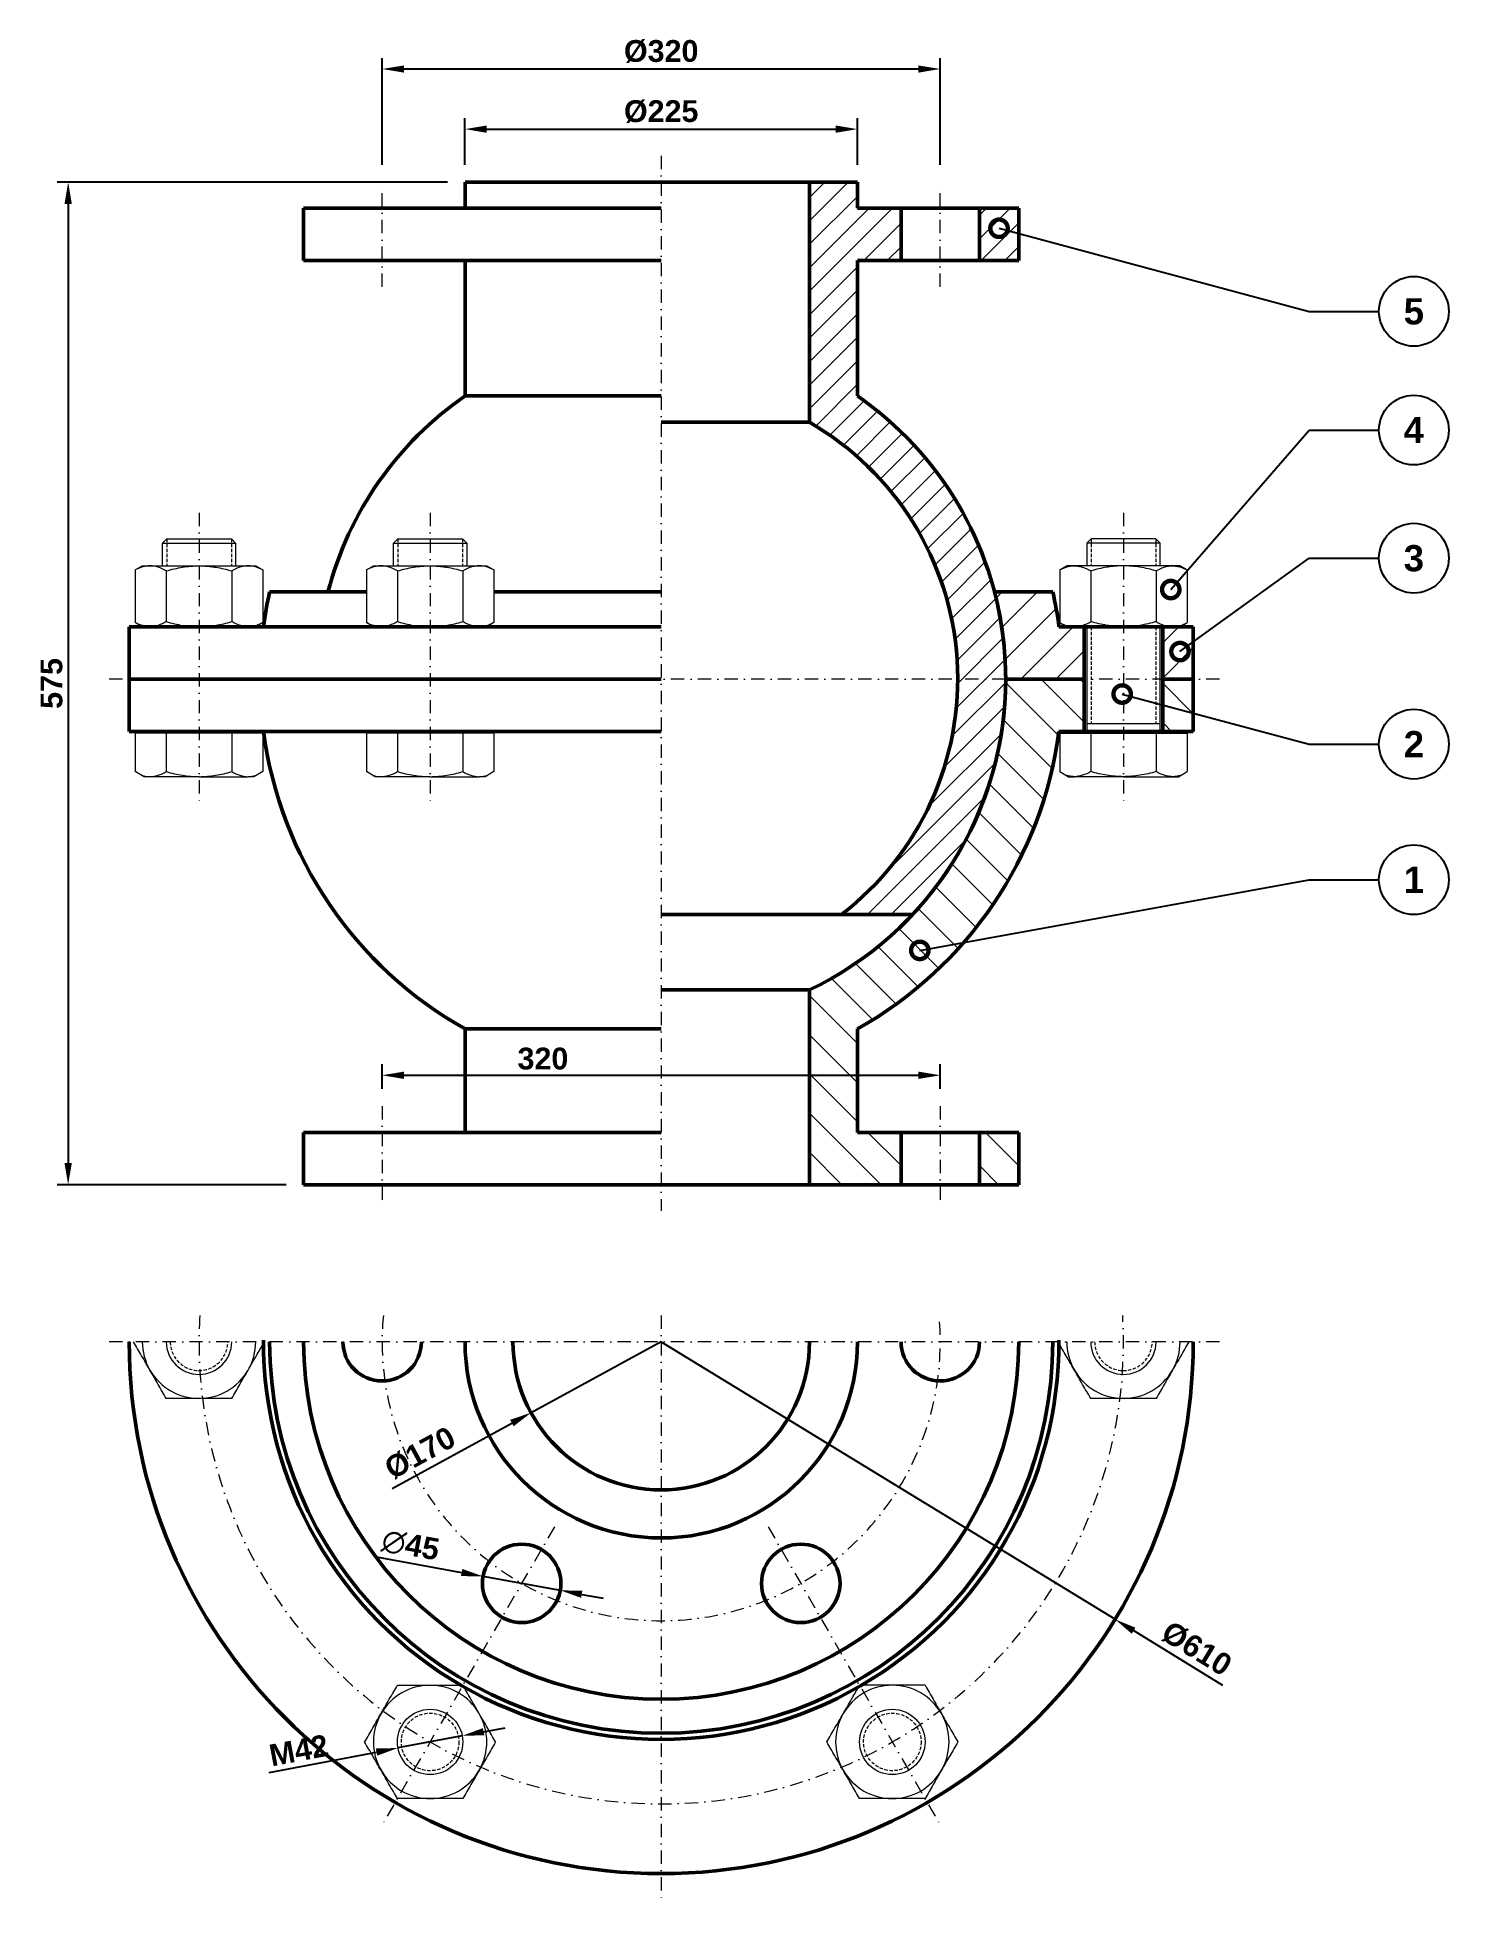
# Model space of a CAD drawing. Header units: millimetres. Extents: x 22710 to 23520, y 441 to 1509.
import ezdxf
from ezdxf import colors
from ezdxf.entities.mleader import LeaderData, LeaderLine
from ezdxf.enums import TextEntityAlignment as Align
from ezdxf.math import Vec2, Vec3

# ---------------------------------------------------------------- set-up
doc = ezdxf.new("R2010")
doc.units = ezdxf.units.MM
doc.header["$LTSCALE"] = 0.3
doc.linetypes.add('DASHDOTX2', pattern=[50.8, 25.4, -12.7, 0, -12.7])
doc.linetypes.add('HIDDEN', pattern=[9.525, 6.35, -3.175])
for name, color, linetype, lineweight in [('Contorno', 5, 'Continuous', 50), ('cotas', 7, 'Continuous', 9), ('Hachura', 252, 'Continuous', 15), ('Linha de Centro', 46, 'DASHDOTX2', 9)]:
    doc.layers.add(name, color=color, linetype=linetype, lineweight=lineweight)
doc.styles.add('Cotas', font='')
doc.styles.get("Standard").update_dxf_attribs({"font": ''})
doc.styles.get('Cotas').set_extended_font_data('Arial', bold=True)
doc.styles.get('Standard').set_extended_font_data('Arial', bold=True)
doc.dimstyles.new('Cotas', dxfattribs={"dimscale": 0, "dimtxt": 2.5, "dimasz": 2.5, "dimexe": 1.25, "dimexo": 2, "dimtad": 1, "dimtxsty": 'Cotas', "dimcen": 2.5, "dimclrt": 102, "dimadec": 0, "dimazin": 0, "dimtfac": 1, "dimtmove": 0, "dimatfit": 3, "dimfxl": 1, "dimarcsym": 0})

msp = doc.modelspace()

# ---------------------------------------------------------------- blocks, each defined once
blk = doc.blocks.new('*D67')
at = {"layer": 'cotas', "color": 0, "lineweight": -2, "transparency": 16777216}
for p, q in [((22945.5, 1425.6), (22721.7, 1425.6)), ((22728, 1413.1), (22728, 863.1)), ((22853, 850.6), (22721.7, 850.6))]:
    blk.add_line(p, q, dxfattribs=at)
at = {"layer": 'cotas', "color": 0, "transparency": 16777216}
for points in [[(22725.9, 1413.1), (22730.1, 1413.1), (22728, 1425.6)], [(22725.9, 863.1), (22730.1, 863.1), (22728, 850.6)]]:
    blk.add_solid(points, dxfattribs=at)
at = {"layer": 'Defpoints', "color": 0, "transparency": 16777216}
for p in [(22955.5, 1425.6), (22728, 850.6), (22863, 850.6)]:
    blk.add_point(p, dxfattribs=at)
at = {"layer": 'cotas', "color": 102, "transparency": 16777216, "insert": (22718.5, 1138.1), "char_height": 12.5, "attachment_point": 5, "rotation": 90, "style": 'Cotas'}
blk.add_mtext('575', dxfattribs=at)
blk = doc.blocks.new('*D68')
at = {"layer": 'cotas', "color": 0, "lineweight": -2, "transparency": 16777216}
for p, q in [((23068, 760.6), (23328.2, 601.4)), ((23390.1, 563.5), (23338.8, 594.9))]:
    blk.add_line(p, q, dxfattribs=at)
at = {"layer": 'cotas', "color": 0, "transparency": 16777216}
blk.add_solid([(23339.9, 596.6), (23337.8, 593.1), (23328.2, 601.4)], dxfattribs=at)
at = {"layer": 'Defpoints', "color": 0, "transparency": 16777216}
for p in [(23068, 760.6), (23328.2, 601.4)]:
    blk.add_point(p, dxfattribs=at)
at = {"layer": 'cotas', "color": 102, "transparency": 16777216, "insert": (23375, 584.5), "char_height": 12.5, "attachment_point": 5, "rotation": 328.5379, "style": 'Cotas'}
blk.add_mtext('%%C610', dxfattribs=at)
blk = doc.blocks.new('*D69')
at = {"layer": 'cotas', "color": 0, "lineweight": -2, "transparency": 16777216}
for p, q in [((23068, 760.6), (22993.4, 719.9)), ((22913.7, 676.5), (22982.4, 713.9))]:
    blk.add_line(p, q, dxfattribs=at)
at = {"layer": 'cotas', "color": 0, "transparency": 16777216}
blk.add_solid([(22981.4, 715.8), (22983.4, 712.1), (22993.4, 719.9)], dxfattribs=at)
at = {"layer": 'Defpoints', "color": 0, "transparency": 16777216}
for p in [(23068, 760.6), (22993.4, 719.9)]:
    blk.add_point(p, dxfattribs=at)
at = {"layer": 'cotas', "color": 102, "transparency": 16777216, "insert": (22929.8, 696.7), "char_height": 12.5, "attachment_point": 5, "rotation": 28.5751, "style": 'Cotas'}
blk.add_mtext('%%C170', dxfattribs=at)
blk = doc.blocks.new('*D70')
at = {"layer": 'cotas', "color": 0, "lineweight": -2, "transparency": 16777216}
for p, q in [((22955.5, 1435.6), (22955.5, 1462.3)), ((22968, 1456), (23168, 1456)), ((23180.5, 1435.6), (23180.5, 1462.3))]:
    blk.add_line(p, q, dxfattribs=at)
at = {"layer": 'cotas', "color": 0, "transparency": 16777216}
for points in [[(22968, 1458.1), (22968, 1453.9), (22955.5, 1456)], [(23168, 1458.1), (23168, 1453.9), (23180.5, 1456)]]:
    blk.add_solid(points, dxfattribs=at)
at = {"layer": 'Defpoints', "color": 0, "transparency": 16777216}
for p in [(23180.5, 1456), (22955.5, 1425.6), (23180.5, 1425.6)]:
    blk.add_point(p, dxfattribs=at)
at = {"layer": 'cotas', "color": 102, "transparency": 16777216, "insert": (23068, 1466), "char_height": 12.5, "attachment_point": 5, "style": 'Cotas'}
blk.add_mtext('%%C225', dxfattribs=at)
blk = doc.blocks.new('*D71')
at = {"layer": 'cotas', "color": 0, "lineweight": -2, "transparency": 16777216}
for p, q in [((22908, 1435.6), (22908, 1496.7)), ((23228, 1435.6), (23228, 1496.7)), ((22920.5, 1490.5), (23215.5, 1490.5))]:
    blk.add_line(p, q, dxfattribs=at)
at = {"layer": 'cotas', "color": 0, "transparency": 16777216}
for points in [[(22920.5, 1492.5), (22920.5, 1488.4), (22908, 1490.5)], [(23215.5, 1492.5), (23215.5, 1488.4), (23228, 1490.5)]]:
    blk.add_solid(points, dxfattribs=at)
at = {"layer": 'Defpoints', "color": 0, "transparency": 16777216}
for p in [(23228, 1490.5), (22908, 1425.6), (23228, 1425.6)]:
    blk.add_point(p, dxfattribs=at)
at = {"layer": 'cotas', "color": 102, "transparency": 16777216, "insert": (23068, 1500.5), "char_height": 12.5, "attachment_point": 5, "style": 'Cotas'}
blk.add_mtext('%%C320', dxfattribs=at)
blk = doc.blocks.new('*D72')
at = {"layer": 'cotas', "color": 0, "lineweight": -2, "transparency": 16777216}
for p, q in [((22908, 905.6), (22908, 919.7)), ((23228, 905.6), (23228, 919.7)), ((22920.5, 913.4), (23215.5, 913.4))]:
    blk.add_line(p, q, dxfattribs=at)
at = {"layer": 'cotas', "color": 0, "transparency": 16777216}
for points in [[(22920.5, 915.5), (22920.5, 911.3), (22908, 913.4)], [(23215.5, 915.5), (23215.5, 911.3), (23228, 913.4)]]:
    blk.add_solid(points, dxfattribs=at)
at = {"layer": 'Defpoints', "color": 0, "transparency": 16777216}
for p in [(23228, 913.4), (22908, 895.6), (23228, 895.6)]:
    blk.add_point(p, dxfattribs=at)
at = {"layer": 'cotas', "color": 102, "transparency": 16777216, "insert": (23000.2, 922.9), "char_height": 12.5, "attachment_point": 5, "style": 'Cotas'}
blk.add_mtext('320', dxfattribs=at)
blk = doc.blocks.new('*D73')
at = {"layer": 'cotas', "color": 0, "lineweight": -2, "transparency": 16777216}
for p, q in [((22903.7, 637.4), (22953.6, 628.3)), ((23010.2, 618), (22965.9, 626)), ((23022.5, 615.7), (23034.8, 613.5))]:
    blk.add_line(p, q, dxfattribs=at)
at = {"layer": 'cotas', "color": 0, "transparency": 16777216}
for points in [[(22954, 630.3), (22953.2, 626.2), (22965.9, 626)], [(23022.8, 617.8), (23022.1, 613.7), (23010.2, 618)]]:
    blk.add_solid(points, dxfattribs=at)
at = {"layer": 'Defpoints', "color": 0, "transparency": 16777216}
for p in [(22965.9, 626), (23010.2, 618)]:
    blk.add_point(p, dxfattribs=at)
at = {"layer": 'cotas', "color": 102, "transparency": 16777216, "insert": (22924.3, 643.8), "char_height": 12.5, "attachment_point": 5, "rotation": 349.6623, "style": 'Cotas'}
blk.add_mtext('∅45', dxfattribs=at)
blk = doc.blocks.new('*D74')
at = {"layer": 'cotas', "color": 0, "lineweight": -2, "transparency": 16777216}
for p, q in [((22953.9, 534.6), (22917.1, 527.6)), ((22966.2, 536.9), (22978.5, 539.2)), ((22843.2, 513.5), (22904.8, 525.2))]:
    blk.add_line(p, q, dxfattribs=at)
at = {"layer": 'cotas', "color": 0, "transparency": 16777216}
for points in [[(22965.8, 539), (22966.6, 534.9), (22953.9, 534.6)], [(22904.4, 527.3), (22905.2, 523.2), (22917.1, 527.6)]]:
    blk.add_solid(points, dxfattribs=at)
at = {"layer": 'Defpoints', "color": 0, "transparency": 16777216}
for p in [(22953.9, 534.6), (22917.1, 527.6)]:
    blk.add_point(p, dxfattribs=at)
at = {"layer": 'cotas', "color": 102, "transparency": 16777216, "insert": (22860.2, 526.3), "char_height": 12.5, "attachment_point": 5, "rotation": 10.7555, "style": 'Cotas'}
blk.add_mtext('M42', dxfattribs=at)
blk = doc.blocks.new('_TagCircle')
at = {"color": 0, "linetype": 'ByBlock', "lineweight": -2, "transparency": 16777216}
blk.add_circle((0, 0), 4, dxfattribs=at)
at = {"layer": 'cotas', "color": 0, "transparency": 16777216}
blk.add_attdef('TAGNUMBER', text='', height=3, dxfattribs=at).set_placement((0, -1.5), align=Align.CENTER)
blk = doc.blocks.new('_DotSmall')
at = {"color": 0, "linetype": 'ByBlock', "const_width": 0.5}
blk.add_lwpolyline([(-0.0625, 0, 1), (0.0625, 0, 1)], format="xyb", close=True, dxfattribs=at)

# ---------------------------------------------------------------- dimensions: what is measured, and where the dimension line sits
at = {"layer": 'cotas'}
for base, p1, p2, picture, middle in [((23228.023, 1490.463), (22908.023, 1425.638), (23228.023, 1425.638), '*D71', (23068.023, 1500.486)), ((23180.523, 1456.014), (22955.523, 1425.638), (23180.523, 1425.638), '*D70', (23068.023, 1466.037))]:
    dim = msp.add_linear_dim(base=base, p1=p1, p2=p2, text='%%C<>', dimstyle='Cotas', override={"dimscale": 5}, dxfattribs=at)
    dim.commit()
    dim.dimension.update_dxf_attribs({"geometry": picture, "text_midpoint": middle})
dim = msp.add_linear_dim(base=(22727.967, 850.638), p1=(22955.523, 1425.638), p2=(22863.023, 850.638), angle=90, dimstyle='Cotas', override={"dimscale": 5}, dxfattribs=at)
dim.commit()
dim.dimension.update_dxf_attribs({"geometry": '*D67', "text_midpoint": (22718.485, 1138.138)})
dim = msp.add_linear_dim(base=(23228.023, 913.42), p1=(22908.023, 895.638), p2=(23228.023, 895.638), dimstyle='Cotas', override={"dimscale": 5, "dimjust": 1}, dxfattribs=at)
dim.commit()
dim.dimension.update_dxf_attribs({"geometry": '*D72', "text_midpoint": (23000.24, 913.42), "dimtype": 160})
dim = msp.add_radius_dim(center=(23068.023, 760.573), mpoint=(22993.377, 719.917), text='%%C170', dimstyle='Cotas', override={"dimscale": 5}, dxfattribs=at)
dim.commit()
dim.dimension.update_dxf_attribs({"geometry": '*D69', "text_midpoint": (22934.592, 687.899), "dimtype": 164})
dim = msp.add_radius_dim(center=(23068.023, 760.573), mpoint=(23328.184, 601.383), text='%%C610', dimstyle='Cotas', override={"dimscale": 5}, dxfattribs=at)
dim.commit()
dim.dimension.update_dxf_attribs({"geometry": '*D68', "text_midpoint": (23375.028, 584.47)})
dim = msp.add_diameter_dim_2p(p1=(23010.158, 617.972), p2=(22965.888, 626.047), dimstyle='Cotas', override={"dimscale": 5}, dxfattribs=at)
dim.commit()
dim.dimension.update_dxf_attribs({"geometry": '*D73', "text_midpoint": (22924.307, 643.82)})
dim = msp.add_diameter_dim_2p(p1=(22953.944, 534.576), p2=(22917.102, 527.577), text='M42', dimstyle='Cotas', override={"dimscale": 5}, dxfattribs=at)
dim.commit()
dim.dimension.update_dxf_attribs({"geometry": '*D74', "text_midpoint": (22861.96, 517.103), "dimtype": 163})

# ---------------------------------------------------------------- hatches: boundary and pattern name
at = {"layer": 'Hachura'}
h = msp.add_hatch(dxfattribs=at)
h.set_pattern_fill('ANSI31', color=256, scale=3)
h.set_pattern_definition([(45, (-3374.571, -756.258), (-6.735192, 6.735192), [])])
h.paths.add_polyline_path([(23180.523, 1380.638), (23205.523, 1380.638), (23205.523, 1410.638), (23180.523, 1410.638), (23180.523, 1425.638), (23153.023, 1425.638), (23153.023, 1287.862, -0.26794919), (23238.023, 1140.638), (23265.523, 1140.638, 0.24597637), (23180.523, 1302.964)])
h.paths.add_polyline_path([(23273.023, 1410.638), (23250.523, 1410.638), (23250.523, 1380.638), (23273.023, 1380.638)])
h.paths.add_polyline_path([(23265.523, 1140.638), (23238.023, 1140.638, -0.23349854), (23171.343, 1005.638), (23212.18, 1005.638, 0.19040403)])
h = msp.add_hatch(dxfattribs=at)
h.set_pattern_fill('ANSI31', color=256, scale=4.5)
h.set_pattern_definition([(45, (-3374.57, -756.258), (-10.102788, 10.102788), [])])
h.paths.add_polyline_path([(23310.523, 1170.638), (23296.058, 1170.638, 0.02208698), (23292.523, 1190.638), (23259.089, 1190.638, -0.06407497), (23265.523, 1140.638), (23310.523, 1140.638)])
h.paths.add_polyline_path([(23373.023, 1170.638), (23355.523, 1170.638), (23355.523, 1140.638), (23373.023, 1140.638)])
h = msp.add_hatch(dxfattribs=at)
h.set_pattern_fill('ANSI31', color=256, scale=5, angle=90)
h.set_pattern_definition([(135, (-3374.57, -756.258), (-11.22532, -11.22532), [])])
h.paths.add_polyline_path([(23310.523, 1140.638), (23265.523, 1140.638, -0.28914733), (23153.023, 962.365), (23153.023, 850.638), (23205.523, 850.638), (23205.523, 880.638), (23180.523, 880.638), (23180.523, 940.029, 0.2364906), (23296.058, 1110.638), (23310.523, 1110.638)])
h.paths.add_polyline_path([(23373.023, 1140.638), (23355.523, 1140.638), (23355.523, 1110.638), (23373.023, 1110.638)])
h.paths.add_polyline_path([(23273.023, 880.638), (23250.523, 880.638), (23250.523, 850.638), (23273.023, 850.638)], flags=17)

# ---------------------------------------------------------------- linework, layer by layer
at = {"layer": 'Contorno'}
for p, q in [((23068.023, 1425.638), (22955.523, 1425.638)), ((22955.523, 1410.638), (22955.523, 1425.638)), ((23068.023, 1425.638), (23180.523, 1425.638)), ((23153.023, 1287.862), (23153.023, 1425.638)), ((23180.523, 1410.638), (23180.523, 1425.638)), ((23068.023, 1410.638), (22863.023, 1410.638)), ((22863.023, 1380.638), (22863.023, 1410.638)), ((23180.523, 1410.638), (23273.023, 1410.638)), ((23205.523, 1380.638), (23205.523, 1410.638)), ((23250.523, 1380.638), (23250.523, 1410.638)), ((23273.023, 1380.638), (23273.023, 1410.638)), ((23068.023, 1380.638), (22863.023, 1380.638)), ((22955.523, 1302.964), (22955.523, 1380.638)), ((23180.523, 1380.638), (23273.023, 1380.638)), ((23180.523, 1302.964), (23180.523, 1380.638)), ((22955.523, 1302.964), (23068.023, 1302.964)), ((23153.023, 1287.862), (23068.023, 1287.862)), ((22898.995, 1190.638), (22843.524, 1190.638)), ((23068.023, 1190.638), (22972.051, 1190.638)), ((23259.089, 1190.638), (23292.523, 1190.638)), ((23068.023, 1170.638), (22763.023, 1170.638)), ((22763.023, 1170.638), (22763.023, 1140.638)), ((23296.058, 1170.638), (23373.023, 1170.638)), ((23310.523, 1170.638), (23310.523, 1140.638)), ((23355.523, 1170.638), (23355.523, 1140.638)), ((23373.023, 1170.638), (23373.023, 1140.638)), ((23068.023, 1140.638), (22763.023, 1140.638)), ((22763.023, 1140.638), (22763.023, 1110.638)), ((23068.023, 1140.638), (22763.023, 1140.638)), ((23265.523, 1140.638), (23310.523, 1140.638)), ((23265.523, 1140.638), (23310.523, 1140.638)), ((23310.523, 1140.638), (23310.523, 1110.638)), ((23355.523, 1140.638), (23373.023, 1140.638)), ((23355.523, 1140.638), (23355.523, 1110.638)), ((23355.523, 1140.638), (23373.023, 1140.638)), ((23373.023, 1140.638), (23373.023, 1110.638)), ((23068.023, 1110.638), (22763.023, 1110.638)), ((23296.058, 1110.638), (23373.023, 1110.638)), ((23068.023, 1005.638), (23212.18, 1005.638)), ((23153.023, 962.365), (23068.023, 962.365)), ((23153.023, 962.365), (23153.023, 850.638)), ((22955.523, 940.029), (22955.523, 880.638)), ((22955.523, 940.029), (23068.023, 940.029)), ((23180.523, 940.029), (23180.523, 880.638)), ((23068.023, 880.638), (22863.023, 880.638)), ((22863.023, 880.638), (22863.023, 850.638)), ((23180.523, 880.638), (23273.023, 880.638)), ((23205.523, 880.638), (23205.523, 850.638)), ((23250.523, 880.638), (23250.523, 850.638)), ((23273.023, 880.638), (23273.023, 850.638)), ((23068.023, 850.638), (22863.023, 850.638)), ((23068.023, 850.638), (23273.023, 850.638))]:
    msp.add_line(p, q, dxfattribs=at)
at = {"layer": 'Contorno', "linetype": 'Continuous', "lineweight": 15}
for p, q in [((22782.023, 1218.52), (22784.49, 1220.987)), ((22782.023, 1205.538), (22782.023, 1218.52)), ((22782.023, 1218.52), (22803.023, 1218.52)), ((22784.49, 1220.987), (22803.023, 1220.987)), ((22803.023, 1220.987), (22821.556, 1220.987)), ((22803.023, 1218.52), (22824.023, 1218.52)), ((22821.556, 1220.987), (22824.023, 1218.52)), ((22824.023, 1218.52), (22824.023, 1205.538)), ((22914.523, 1218.52), (22916.99, 1220.987)), ((22914.523, 1205.538), (22914.523, 1218.52)), ((22914.523, 1218.52), (22935.523, 1218.52)), ((22916.99, 1220.987), (22935.523, 1220.987)), ((22935.523, 1220.987), (22954.056, 1220.987)), ((22935.523, 1218.52), (22956.523, 1218.52)), ((22954.056, 1220.987), (22956.523, 1218.52)), ((22956.523, 1218.52), (22956.523, 1205.538)), ((23314.49, 1220.987), (23312.023, 1218.52)), ((23312.023, 1218.52), (23312.023, 1205.538)), ((23333.023, 1218.52), (23312.023, 1218.52)), ((23333.023, 1220.987), (23314.49, 1220.987)), ((23351.556, 1220.987), (23333.023, 1220.987)), ((23354.023, 1218.52), (23333.023, 1218.52)), ((23354.023, 1218.52), (23351.556, 1220.987)), ((23354.023, 1205.538), (23354.023, 1218.52)), ((22766.495, 1203.212), (22770.523, 1205.538)), ((22766.495, 1203.212), (22766.495, 1172.963)), ((22770.523, 1205.538), (22774.877, 1205.538)), ((22774.877, 1205.538), (22803.023, 1205.538)), ((22784.259, 1202.635), (22784.259, 1173.54)), ((22803.023, 1205.538), (22831.169, 1205.538)), ((22821.787, 1202.635), (22821.787, 1173.54)), ((22831.169, 1205.538), (22835.523, 1205.538)), ((22835.523, 1205.538), (22839.551, 1203.212)), ((22839.551, 1203.212), (22839.551, 1172.963)), ((22898.995, 1203.212), (22903.023, 1205.538)), ((22898.995, 1203.212), (22898.995, 1172.963)), ((22903.023, 1205.538), (22907.377, 1205.538)), ((22907.377, 1205.538), (22935.523, 1205.538)), ((22916.759, 1202.635), (22916.759, 1173.54)), ((22935.523, 1205.538), (22963.669, 1205.538)), ((22954.287, 1202.635), (22954.287, 1173.54)), ((22963.669, 1205.538), (22968.023, 1205.538)), ((22968.023, 1205.538), (22972.051, 1203.212)), ((22972.051, 1203.212), (22972.051, 1172.963)), ((23300.523, 1205.538), (23296.495, 1203.212)), ((23296.495, 1203.212), (23296.495, 1172.963)), ((23304.877, 1205.538), (23300.523, 1205.538)), ((23333.023, 1205.538), (23304.877, 1205.538)), ((23314.259, 1202.635), (23314.259, 1173.54)), ((23361.169, 1205.538), (23333.023, 1205.538)), ((23351.787, 1202.635), (23351.787, 1173.54)), ((23365.523, 1205.538), (23361.169, 1205.538)), ((23369.551, 1203.212), (23365.523, 1205.538)), ((23369.551, 1203.212), (23369.551, 1172.963)), ((22770.523, 1170.638), (22766.495, 1172.963)), ((22839.551, 1172.963), (22835.523, 1170.638)), ((22903.023, 1170.638), (22898.995, 1172.963)), ((22972.051, 1172.963), (22968.023, 1170.638)), ((23296.495, 1172.963), (23300.523, 1170.638)), ((23300.523, 1170.638), (23304.877, 1170.638)), ((23333.023, 1170.638), (23304.877, 1170.638)), ((23312.023, 1170.638), (23312.023, 1110.638)), ((23333.023, 1170.638), (23361.169, 1170.638)), ((23354.023, 1110.638), (23354.023, 1170.638)), ((23361.169, 1170.638), (23365.523, 1170.638)), ((23365.523, 1170.638), (23369.551, 1172.963)), ((22774.877, 1109.638), (22766.495, 1109.638)), ((22766.495, 1109.638), (22766.495, 1087.54)), ((22770.523, 1109.638), (22770.523, 1110.638)), ((22784.259, 1109.638), (22774.877, 1109.638)), ((22784.259, 1109.638), (22784.259, 1087.54)), ((22803.023, 1109.638), (22784.259, 1109.638)), ((22821.787, 1109.638), (22803.023, 1109.638)), ((22821.787, 1109.638), (22821.787, 1087.54)), ((22831.169, 1109.638), (22821.787, 1109.638)), ((22839.551, 1109.638), (22831.169, 1109.638)), ((22835.523, 1110.638), (22835.523, 1109.638)), ((22839.551, 1109.638), (22839.551, 1087.54)), ((22907.377, 1109.638), (22898.995, 1109.638)), ((22898.995, 1109.638), (22898.995, 1087.54)), ((22903.023, 1109.638), (22903.023, 1110.638)), ((22916.759, 1109.638), (22907.377, 1109.638)), ((22916.759, 1109.638), (22916.759, 1087.54)), ((22935.523, 1109.638), (22916.759, 1109.638)), ((22954.287, 1109.638), (22935.523, 1109.638)), ((22954.287, 1109.638), (22954.287, 1087.54)), ((22963.669, 1109.638), (22954.287, 1109.638)), ((22972.051, 1109.638), (22963.669, 1109.638)), ((22968.023, 1110.638), (22968.023, 1109.638)), ((22972.051, 1109.638), (22972.051, 1087.54)), ((23296.495, 1109.638), (23296.495, 1087.54)), ((23296.495, 1109.638), (23304.877, 1109.638)), ((23300.523, 1110.638), (23300.523, 1109.638)), ((23300.523, 1110.638), (23365.523, 1110.638)), ((23304.877, 1109.638), (23314.259, 1109.638)), ((23314.259, 1109.638), (23314.259, 1087.54)), ((23314.259, 1109.638), (23333.023, 1109.638)), ((23333.023, 1109.638), (23351.787, 1109.638)), ((23351.787, 1109.638), (23351.787, 1087.54)), ((23351.787, 1109.638), (23361.169, 1109.638)), ((23361.169, 1109.638), (23369.551, 1109.638)), ((23365.523, 1109.638), (23365.523, 1110.638)), ((23369.551, 1109.638), (23369.551, 1087.54)), ((22771.523, 1084.638), (22766.495, 1087.54)), ((22774.877, 1084.638), (22771.523, 1084.638)), ((22803.023, 1084.638), (22774.877, 1084.638)), ((22803.023, 1084.638), (22831.169, 1084.638)), ((22834.523, 1084.638), (22831.169, 1084.638)), ((22839.551, 1087.54), (22834.523, 1084.638)), ((22904.023, 1084.638), (22898.995, 1087.54)), ((22907.377, 1084.638), (22904.023, 1084.638)), ((22935.523, 1084.638), (22907.377, 1084.638)), ((22935.523, 1084.638), (22963.669, 1084.638)), ((22967.023, 1084.638), (22963.669, 1084.638)), ((22972.051, 1087.54), (22967.023, 1084.638)), ((23296.495, 1087.54), (23301.523, 1084.638)), ((23301.523, 1084.638), (23304.877, 1084.638)), ((23333.023, 1084.638), (23304.877, 1084.638)), ((23333.023, 1084.638), (23361.169, 1084.638)), ((23361.169, 1084.638), (23364.523, 1084.638)), ((23364.523, 1084.638), (23369.551, 1087.54))]:
    msp.add_line(p, q, dxfattribs=at)
at = {"layer": 'Contorno', "color": 251, "linetype": 'HIDDEN', "lineweight": 9, "true_color": 0x636466}
for p, q in [((22784.49, 1220.987), (22784.49, 1205.538)), ((22821.556, 1220.987), (22821.556, 1205.538)), ((22916.99, 1220.987), (22916.99, 1205.538)), ((22954.056, 1220.987), (22954.056, 1205.538)), ((23314.49, 1220.987), (23314.49, 1205.538)), ((23351.556, 1220.987), (23351.556, 1205.538)), ((23314.49, 1170.638), (23314.49, 1115.138)), ((23351.556, 1170.638), (23351.556, 1115.138))]:
    msp.add_line(p, q, dxfattribs=at)
at = {"layer": 'Contorno', "linetype": 'Continuous', "lineweight": 0}
msp.add_line((23312.023, 1115.138), (23354.023, 1115.138), dxfattribs=at)
at = {"layer": 'Contorno'}
for centre in [(22988.023, 622.009), (23148.023, 622.009)]:
    msp.add_circle(centre, 22.5, dxfattribs=at)
at = {"layer": 'Contorno', "linetype": 'Continuous', "lineweight": 15}
for centre in [(22935.523, 531.077), (23200.523, 531.077)]:
    msp.add_circle(centre, 18.75, dxfattribs=at)
at = {"layer": 'Contorno', "color": 251, "linetype": 'HIDDEN', "lineweight": 9, "true_color": 0x636466}
for centre in [(22935.523, 531.077), (23200.523, 531.077)]:
    msp.add_circle(centre, 16.5, dxfattribs=at)
at = {"layer": 'Contorno'}
for centre, radius, start, end in [((23068.023, 1140.638), 197.5, 124.723749, 165.335146), ((23068.023, 1140.638), 197.5, 316.878768, 55.276251), ((23068.023, 1140.638), 170, 307.428006, 60), ((23068.023, 1140.638), 230, 167.444142, 172.505283), ((23068.023, 1140.638), 197.5, 0, 14.664854), ((23068.023, 1140.638), 230, 7.494717, 12.555858), ((23068.023, 1140.638), 197.5, 295.491662, 0), ((23068.023, 1140.638), 230, 187.494717, 240.716556), ((23068.023, 1140.638), 230, 299.283444, 352.505283), ((23068.023, 760.573), 305, 180, 0), ((23068.023, 760.573), 228.035, 179.75595, 0.24405), ((23068.023, 760.573), 224.499, 180, 0), ((23068.023, 760.573), 205, 180, 0), ((22908.023, 760.573), 22.5, 180, 0), ((23068.023, 760.573), 112.5, 180, 0), ((23068.023, 760.573), 85, 180, 0), ((23228.023, 760.573), 22.5, 180, 0)]:
    msp.add_arc(centre, radius, start, end, dxfattribs=at)
at = {"layer": 'Contorno', "linetype": 'Continuous', "lineweight": 15}
for centre, radius, start, end in [((22803.023, 760.573), 32.5, 180, 210), ((22803.023, 760.573), 18.75, 180, 0), ((22803.023, 760.573), 32.5, 330, 0), ((23333.023, 760.573), 32.5, 180, 210), ((23333.023, 760.573), 18.75, 180, 0), ((23333.023, 760.573), 32.5, 330, 0), ((22803.023, 760.573), 32.5, 210, 270), ((22803.023, 760.573), 32.5, 270, 330), ((23333.023, 760.573), 32.5, 210, 270), ((23333.023, 760.573), 32.5, 270, 330), ((22935.523, 531.077), 32.5, 90, 150), ((22935.523, 531.077), 32.5, 30, 90), ((23200.523, 531.077), 32.5, 90, 150), ((23200.523, 531.077), 32.5, 30, 90), ((22935.523, 531.077), 32.5, 150, 210), ((22935.523, 531.077), 32.5, 330, 30), ((23200.523, 531.077), 32.5, 150, 210), ((23200.523, 531.077), 32.5, 330, 30), ((22935.523, 531.077), 32.5, 210, 270), ((22935.523, 531.077), 32.5, 270, 330), ((23200.523, 531.077), 32.5, 210, 270), ((23200.523, 531.077), 32.5, 270, 330)]:
    msp.add_arc(centre, radius, start, end, dxfattribs=at)
at = {"layer": 'Contorno', "color": 251, "linetype": 'HIDDEN', "lineweight": 9, "true_color": 0x636466}
for centre in [(22803.023, 760.573), (23333.023, 760.573)]:
    msp.add_arc(centre, 16.5, 180, 0, dxfattribs=at)
at = {"layer": 'Contorno', "linetype": 'Continuous', "lineweight": 15}
for points, knots in [([(22774.877, 1205.538), (22774.479, 1205.538), (22774.079, 1205.521), (22773.283, 1205.453), (22772.886, 1205.403), (22771.699, 1205.203), (22770.913, 1205.007), (22768.909, 1204.358), (22767.698, 1203.825), (22766.495, 1203.189)], [0, 0, 0, 0, 0.125, 0.125, 0.25, 0.25, 0.5, 0.5, 0.891337208, 0.891337208, 0.891337208, 0.891337208]), ([(22784.259, 1202.635), (22782.724, 1203.521), (22781.178, 1204.251), (22778.054, 1205.261), (22776.476, 1205.538), (22774.877, 1205.538)], [0, 0, 0, 0, 0.5, 0.5, 1, 1, 1, 1]), ([(22784.259, 1202.635), (22785.785, 1203.075), (22787.325, 1203.48), (22790.44, 1204.197), (22792.003, 1204.507), (22796.702, 1205.265), (22799.852, 1205.538), (22803.023, 1205.538)], [0, 0, 0, 0, 0.25, 0.25, 0.5, 0.5, 1, 1, 1, 1]), ([(22803.023, 1205.538), (22804.609, 1205.538), (22806.201, 1205.47), (22808.595, 1205.269), (22809.392, 1205.186), (22810.975, 1204.989), (22811.762, 1204.876), (22815.679, 1204.24), (22818.753, 1203.511), (22821.787, 1202.635)], [0, 0, 0, 0, 0.25, 0.25, 0.375, 0.375, 0.5, 0.5, 1, 1, 1, 1]), ([(22831.169, 1205.538), (22830.771, 1205.538), (22830.371, 1205.521), (22829.574, 1205.453), (22829.177, 1205.403), (22827.991, 1205.203), (22827.205, 1205.007), (22824.862, 1204.248), (22823.318, 1203.519), (22821.787, 1202.635)], [0, 0, 0, 0, 0.125, 0.125, 0.25, 0.25, 0.5, 0.5, 1, 1, 1, 1]), ([(22839.551, 1203.189), (22838.345, 1203.827), (22837.131, 1204.36), (22834.346, 1205.261), (22832.767, 1205.538), (22831.169, 1205.538)], [0.108417165, 0.108417165, 0.108417165, 0.108417165, 0.5, 0.5, 1, 1, 1, 1]), ([(22907.377, 1205.538), (22906.979, 1205.538), (22906.579, 1205.521), (22905.783, 1205.453), (22905.386, 1205.403), (22904.199, 1205.203), (22903.413, 1205.007), (22901.409, 1204.358), (22900.198, 1203.825), (22898.995, 1203.189)], [0, 0, 0, 0, 0.125, 0.125, 0.25, 0.25, 0.5, 0.5, 0.891337208, 0.891337208, 0.891337208, 0.891337208]), ([(22916.759, 1202.635), (22915.224, 1203.521), (22913.678, 1204.251), (22910.554, 1205.261), (22908.976, 1205.538), (22907.377, 1205.538)], [0, 0, 0, 0, 0.5, 0.5, 1, 1, 1, 1]), ([(22916.759, 1202.635), (22918.285, 1203.075), (22919.825, 1203.48), (22922.94, 1204.197), (22924.503, 1204.507), (22929.202, 1205.265), (22932.352, 1205.538), (22935.523, 1205.538)], [0, 0, 0, 0, 0.25, 0.25, 0.5, 0.5, 1, 1, 1, 1]), ([(22935.523, 1205.538), (22937.109, 1205.538), (22938.701, 1205.47), (22941.095, 1205.269), (22941.892, 1205.186), (22943.475, 1204.989), (22944.262, 1204.876), (22948.179, 1204.24), (22951.253, 1203.511), (22954.287, 1202.635)], [0, 0, 0, 0, 0.25, 0.25, 0.375, 0.375, 0.5, 0.5, 1, 1, 1, 1]), ([(22963.669, 1205.538), (22963.271, 1205.538), (22962.871, 1205.521), (22962.074, 1205.453), (22961.677, 1205.403), (22960.491, 1205.203), (22959.705, 1205.007), (22957.362, 1204.248), (22955.818, 1203.519), (22954.287, 1202.635)], [0, 0, 0, 0, 0.125, 0.125, 0.25, 0.25, 0.5, 0.5, 1, 1, 1, 1]), ([(22972.051, 1203.189), (22970.845, 1203.827), (22969.631, 1204.36), (22966.846, 1205.261), (22965.267, 1205.538), (22963.669, 1205.538)], [0.108417165, 0.108417165, 0.108417165, 0.108417165, 0.5, 0.5, 1, 1, 1, 1]), ([(23296.495, 1203.189), (23297.701, 1203.827), (23298.915, 1204.36), (23301.7, 1205.261), (23303.279, 1205.538), (23304.877, 1205.538)], [0.108417165, 0.108417165, 0.108417165, 0.108417165, 0.5, 0.5, 1, 1, 1, 1]), ([(23304.877, 1205.538), (23305.275, 1205.538), (23305.675, 1205.521), (23306.472, 1205.453), (23306.869, 1205.403), (23308.055, 1205.203), (23308.841, 1205.007), (23311.185, 1204.248), (23312.728, 1203.519), (23314.259, 1202.635)], [0, 0, 0, 0, 0.125, 0.125, 0.25, 0.25, 0.5, 0.5, 1, 1, 1, 1]), ([(23333.023, 1205.538), (23331.437, 1205.538), (23329.845, 1205.47), (23327.451, 1205.269), (23326.654, 1205.186), (23325.071, 1204.989), (23324.284, 1204.876), (23320.367, 1204.24), (23317.293, 1203.511), (23314.259, 1202.635)], [0, 0, 0, 0, 0.25, 0.25, 0.375, 0.375, 0.5, 0.5, 1, 1, 1, 1]), ([(23351.787, 1202.635), (23350.261, 1203.075), (23348.721, 1203.48), (23345.606, 1204.197), (23344.043, 1204.507), (23339.344, 1205.265), (23336.194, 1205.538), (23333.023, 1205.538)], [0, 0, 0, 0, 0.25, 0.25, 0.5, 0.5, 1, 1, 1, 1]), ([(23351.787, 1202.635), (23353.322, 1203.521), (23354.868, 1204.251), (23357.992, 1205.261), (23359.57, 1205.538), (23361.169, 1205.538)], [0, 0, 0, 0, 0.5, 0.5, 1, 1, 1, 1]), ([(23361.169, 1205.538), (23361.567, 1205.538), (23361.967, 1205.521), (23362.764, 1205.453), (23363.16, 1205.403), (23364.347, 1205.203), (23365.133, 1205.007), (23367.137, 1204.358), (23368.348, 1203.825), (23369.551, 1203.189)], [0, 0, 0, 0, 0.125, 0.125, 0.25, 0.25, 0.5, 0.5, 0.891337208, 0.891337208, 0.891337208, 0.891337208]), ([(22774.877, 1170.638), (22774.479, 1170.638), (22774.079, 1170.655), (22773.283, 1170.722), (22772.886, 1170.773), (22771.699, 1170.972), (22770.913, 1171.168), (22768.909, 1171.817), (22767.698, 1172.35), (22766.495, 1172.987)], [0, 0, 0, 0, 0.125, 0.125, 0.25, 0.25, 0.5, 0.5, 0.891337208, 0.891337208, 0.891337208, 0.891337208]), ([(22784.259, 1173.54), (22782.724, 1172.654), (22781.178, 1171.924), (22778.054, 1170.914), (22776.476, 1170.638), (22774.877, 1170.638)], [0, 0, 0, 0, 0.5, 0.5, 1, 1, 1, 1]), ([(22784.259, 1173.54), (22785.785, 1173.1), (22787.325, 1172.696), (22790.44, 1171.978), (22792.003, 1171.668), (22796.702, 1170.91), (22799.852, 1170.638), (22803.023, 1170.638)], [0, 0, 0, 0, 0.25, 0.25, 0.5, 0.5, 1, 1, 1, 1]), ([(22803.023, 1170.638), (22804.609, 1170.638), (22806.201, 1170.705), (22808.595, 1170.906), (22809.392, 1170.989), (22810.975, 1171.186), (22811.762, 1171.299), (22815.679, 1171.935), (22818.753, 1172.665), (22821.787, 1173.54)], [0, 0, 0, 0, 0.25, 0.25, 0.375, 0.375, 0.5, 0.5, 1, 1, 1, 1]), ([(22831.169, 1170.638), (22830.771, 1170.638), (22830.371, 1170.655), (22829.574, 1170.722), (22829.177, 1170.773), (22827.991, 1170.972), (22827.205, 1171.168), (22824.862, 1171.927), (22823.318, 1172.657), (22821.787, 1173.54)], [0, 0, 0, 0, 0.125, 0.125, 0.25, 0.25, 0.5, 0.5, 1, 1, 1, 1]), ([(22839.551, 1172.987), (22838.345, 1172.348), (22837.131, 1171.815), (22834.346, 1170.914), (22832.767, 1170.638), (22831.169, 1170.638)], [0.108417165, 0.108417165, 0.108417165, 0.108417165, 0.5, 0.5, 1, 1, 1, 1]), ([(22907.377, 1170.638), (22906.979, 1170.638), (22906.579, 1170.655), (22905.783, 1170.722), (22905.386, 1170.773), (22904.199, 1170.972), (22903.413, 1171.168), (22901.409, 1171.817), (22900.198, 1172.35), (22898.995, 1172.987)], [0, 0, 0, 0, 0.125, 0.125, 0.25, 0.25, 0.5, 0.5, 0.891337208, 0.891337208, 0.891337208, 0.891337208]), ([(22916.759, 1173.54), (22915.224, 1172.654), (22913.678, 1171.924), (22910.554, 1170.914), (22908.976, 1170.638), (22907.377, 1170.638)], [0, 0, 0, 0, 0.5, 0.5, 1, 1, 1, 1]), ([(22916.759, 1173.54), (22918.285, 1173.1), (22919.825, 1172.696), (22922.94, 1171.978), (22924.503, 1171.668), (22929.202, 1170.91), (22932.352, 1170.638), (22935.523, 1170.638)], [0, 0, 0, 0, 0.25, 0.25, 0.5, 0.5, 1, 1, 1, 1]), ([(22935.523, 1170.638), (22937.109, 1170.638), (22938.701, 1170.705), (22941.095, 1170.906), (22941.892, 1170.989), (22943.475, 1171.186), (22944.262, 1171.299), (22948.179, 1171.935), (22951.253, 1172.665), (22954.287, 1173.54)], [0, 0, 0, 0, 0.25, 0.25, 0.375, 0.375, 0.5, 0.5, 1, 1, 1, 1]), ([(22963.669, 1170.638), (22963.271, 1170.638), (22962.871, 1170.655), (22962.074, 1170.722), (22961.677, 1170.773), (22960.491, 1170.972), (22959.705, 1171.168), (22957.362, 1171.927), (22955.818, 1172.657), (22954.287, 1173.54)], [0, 0, 0, 0, 0.125, 0.125, 0.25, 0.25, 0.5, 0.5, 1, 1, 1, 1]), ([(22972.051, 1172.987), (22970.845, 1172.348), (22969.631, 1171.815), (22966.846, 1170.914), (22965.267, 1170.638), (22963.669, 1170.638)], [0.108417165, 0.108417165, 0.108417165, 0.108417165, 0.5, 0.5, 1, 1, 1, 1]), ([(23296.495, 1172.987), (23297.701, 1172.348), (23298.915, 1171.815), (23301.7, 1170.914), (23303.279, 1170.638), (23304.877, 1170.638)], [0.108417165, 0.108417165, 0.108417165, 0.108417165, 0.5, 0.5, 1, 1, 1, 1]), ([(23304.877, 1170.638), (23305.275, 1170.638), (23305.675, 1170.655), (23306.472, 1170.722), (23306.869, 1170.773), (23308.055, 1170.972), (23308.841, 1171.168), (23311.185, 1171.927), (23312.728, 1172.657), (23314.259, 1173.54)], [0, 0, 0, 0, 0.125, 0.125, 0.25, 0.25, 0.5, 0.5, 1, 1, 1, 1]), ([(23333.023, 1170.638), (23331.437, 1170.638), (23329.845, 1170.705), (23327.451, 1170.906), (23326.654, 1170.989), (23325.071, 1171.186), (23324.284, 1171.299), (23320.367, 1171.935), (23317.293, 1172.665), (23314.259, 1173.54)], [0, 0, 0, 0, 0.25, 0.25, 0.375, 0.375, 0.5, 0.5, 1, 1, 1, 1]), ([(23351.787, 1173.54), (23350.261, 1173.1), (23348.721, 1172.696), (23345.606, 1171.978), (23344.043, 1171.668), (23339.344, 1170.91), (23336.194, 1170.638), (23333.023, 1170.638)], [0, 0, 0, 0, 0.25, 0.25, 0.5, 0.5, 1, 1, 1, 1]), ([(23351.787, 1173.54), (23353.322, 1172.654), (23354.868, 1171.924), (23357.992, 1170.914), (23359.57, 1170.638), (23361.169, 1170.638)], [0, 0, 0, 0, 0.5, 0.5, 1, 1, 1, 1]), ([(23361.169, 1170.638), (23361.567, 1170.638), (23361.967, 1170.655), (23362.764, 1170.722), (23363.16, 1170.773), (23364.347, 1170.972), (23365.133, 1171.168), (23367.137, 1171.817), (23368.348, 1172.35), (23369.551, 1172.987)], [0, 0, 0, 0, 0.125, 0.125, 0.25, 0.25, 0.5, 0.5, 0.891337208, 0.891337208, 0.891337208, 0.891337208]), ([(22774.877, 1084.638), (22775.275, 1084.638), (22775.675, 1084.655), (22776.472, 1084.722), (22776.869, 1084.773), (22778.055, 1084.972), (22778.841, 1085.168), (22781.185, 1085.927), (22782.728, 1086.657), (22784.259, 1087.54)], [0, 0, 0, 0, 0.125, 0.125, 0.25, 0.25, 0.5, 0.5, 1, 1, 1, 1]), ([(22784.259, 1087.54), (22785.786, 1087.1), (22787.327, 1086.695), (22790.442, 1085.978), (22792.003, 1085.668), (22796.701, 1084.91), (22799.851, 1084.638), (22803.023, 1084.638)], [0, 0, 0, 0, 0.25, 0.25, 0.5, 0.5, 1, 1, 1, 1]), ([(22803.023, 1084.638), (22804.61, 1084.638), (22806.203, 1084.705), (22809.398, 1084.973), (22810.98, 1085.172), (22815.679, 1085.935), (22818.753, 1086.664), (22821.787, 1087.54)], [0, 0, 0, 0, 0.25, 0.25, 0.5, 0.5, 1, 1, 1, 1]), ([(22821.787, 1087.54), (22823.322, 1086.654), (22824.868, 1085.924), (22827.992, 1084.914), (22829.57, 1084.638), (22831.169, 1084.638)], [0, 0, 0, 0, 0.5, 0.5, 1, 1, 1, 1]), ([(22831.169, 1084.638), (22831.567, 1084.638), (22831.967, 1084.655), (22832.764, 1084.722), (22833.16, 1084.773), (22834.321, 1084.967), (22835.082, 1085.156), (22835.838, 1085.397)], [0, 0, 0, 0, 0.125, 0.125, 0.25, 0.25, 0.491908738, 0.491908738, 0.491908738, 0.491908738]), ([(22907.377, 1084.638), (22907.775, 1084.638), (22908.175, 1084.655), (22908.972, 1084.722), (22909.369, 1084.773), (22910.555, 1084.972), (22911.341, 1085.168), (22913.685, 1085.927), (22915.228, 1086.657), (22916.759, 1087.54)], [0, 0, 0, 0, 0.125, 0.125, 0.25, 0.25, 0.5, 0.5, 1, 1, 1, 1]), ([(22916.759, 1087.54), (22918.286, 1087.1), (22919.827, 1086.695), (22922.942, 1085.978), (22924.503, 1085.668), (22929.201, 1084.91), (22932.351, 1084.638), (22935.523, 1084.638)], [0, 0, 0, 0, 0.25, 0.25, 0.5, 0.5, 1, 1, 1, 1]), ([(22935.523, 1084.638), (22937.11, 1084.638), (22938.703, 1084.705), (22941.898, 1084.973), (22943.48, 1085.172), (22948.179, 1085.935), (22951.253, 1086.664), (22954.287, 1087.54)], [0, 0, 0, 0, 0.25, 0.25, 0.5, 0.5, 1, 1, 1, 1]), ([(22954.287, 1087.54), (22955.822, 1086.654), (22957.368, 1085.924), (22960.492, 1084.914), (22962.07, 1084.638), (22963.669, 1084.638)], [0, 0, 0, 0, 0.5, 0.5, 1, 1, 1, 1]), ([(22963.669, 1084.638), (22964.067, 1084.638), (22964.467, 1084.655), (22965.264, 1084.722), (22965.66, 1084.773), (22966.821, 1084.967), (22967.582, 1085.156), (22968.338, 1085.397)], [0, 0, 0, 0, 0.125, 0.125, 0.25, 0.25, 0.491908738, 0.491908738, 0.491908738, 0.491908738]), ([(23304.877, 1084.638), (23304.479, 1084.638), (23304.079, 1084.655), (23303.283, 1084.722), (23302.886, 1084.773), (23301.725, 1084.967), (23300.964, 1085.156), (23300.208, 1085.397)], [0, 0, 0, 0, 0.125, 0.125, 0.25, 0.25, 0.491908738, 0.491908738, 0.491908738, 0.491908738]), ([(23314.259, 1087.54), (23312.724, 1086.654), (23311.178, 1085.924), (23308.054, 1084.914), (23306.476, 1084.638), (23304.877, 1084.638)], [0, 0, 0, 0, 0.5, 0.5, 1, 1, 1, 1]), ([(23333.023, 1084.638), (23331.436, 1084.638), (23329.844, 1084.705), (23326.648, 1084.973), (23325.066, 1085.172), (23320.367, 1085.935), (23317.293, 1086.664), (23314.259, 1087.54)], [0, 0, 0, 0, 0.25, 0.25, 0.5, 0.5, 1, 1, 1, 1]), ([(23351.787, 1087.54), (23350.26, 1087.1), (23348.719, 1086.695), (23345.604, 1085.978), (23344.043, 1085.668), (23339.345, 1084.91), (23336.195, 1084.638), (23333.023, 1084.638)], [0, 0, 0, 0, 0.25, 0.25, 0.5, 0.5, 1, 1, 1, 1]), ([(23361.169, 1084.638), (23360.771, 1084.638), (23360.371, 1084.655), (23359.574, 1084.722), (23359.177, 1084.773), (23357.991, 1084.972), (23357.205, 1085.168), (23354.862, 1085.927), (23353.318, 1086.657), (23351.787, 1087.54)], [0, 0, 0, 0, 0.125, 0.125, 0.25, 0.25, 0.5, 0.5, 1, 1, 1, 1]), ([(22774.877, 744.323), (22774.479, 745.013), (22774.079, 745.706), (22773.283, 747.085), (22772.886, 747.773), (22771.699, 749.828), (22770.913, 751.189), (22768.57, 755.248), (22767.026, 757.922), (22765.495, 760.573)], [0, 0, 0, 0, 0.125, 0.125, 0.25, 0.25, 0.5, 0.5, 1, 1, 1, 1]), ([(22831.169, 744.323), (22831.962, 745.697), (22832.758, 747.075), (22833.955, 749.149), (22834.353, 749.839), (22835.145, 751.21), (22835.538, 751.891), (22837.304, 754.95), (22838.655, 757.29), (22839.99, 759.602)], [0, 0, 0, 0, 0.25, 0.25, 0.375, 0.375, 0.5, 0.5, 0.938490569, 0.938490569, 0.938490569, 0.938490569]), ([(23304.877, 744.323), (23304.479, 745.013), (23304.079, 745.706), (23303.283, 747.085), (23302.886, 747.773), (23301.699, 749.828), (23300.913, 751.189), (23298.76, 754.918), (23297.403, 757.269), (23296.056, 759.602)], [0, 0, 0, 0, 0.125, 0.125, 0.25, 0.25, 0.5, 0.5, 0.939012752, 0.939012752, 0.939012752, 0.939012752]), ([(23370.551, 760.573), (23369.788, 759.252), (23369.018, 757.918), (23367.46, 755.22), (23366.679, 753.867), (23364.329, 749.797), (23362.754, 747.069), (23361.169, 744.323)], [0, 0, 0, 0, 0.25, 0.25, 0.5, 0.5, 1, 1, 1, 1]), ([(22784.259, 728.073), (22782.724, 730.732), (22781.178, 733.409), (22778.054, 738.821), (22776.476, 741.555), (22774.877, 744.323)], [0, 0, 0, 0, 0.5, 0.5, 1, 1, 1, 1]), ([(22821.787, 728.073), (22822.55, 729.395), (22823.32, 730.728), (22824.877, 733.426), (22825.659, 734.78), (22828.008, 738.849), (22829.583, 741.577), (22831.169, 744.323)], [0, 0, 0, 0, 0.25, 0.25, 0.5, 0.5, 1, 1, 1, 1]), ([(23314.259, 728.073), (23312.724, 730.732), (23311.178, 733.409), (23308.054, 738.821), (23306.476, 741.555), (23304.877, 744.323)], [0, 0, 0, 0, 0.5, 0.5, 1, 1, 1, 1]), ([(23361.169, 744.323), (23360.376, 742.949), (23359.58, 741.571), (23358.383, 739.497), (23357.984, 738.808), (23357.193, 737.437), (23356.799, 736.755), (23354.841, 733.363), (23353.304, 730.701), (23351.787, 728.073)], [0, 0, 0, 0, 0.25, 0.25, 0.375, 0.375, 0.5, 0.5, 1, 1, 1, 1]), ([(22803.023, 728.073), (22802.227, 728.073), (22801.427, 728.073), (22799.834, 728.073), (22799.04, 728.073), (22796.667, 728.073), (22795.095, 728.073), (22790.408, 728.073), (22787.321, 728.073), (22784.259, 728.073)], [0, 0, 0, 0, 0.125, 0.125, 0.25, 0.25, 0.5, 0.5, 1, 1, 1, 1]), ([(22821.787, 728.073), (22818.717, 728.073), (22815.625, 728.073), (22809.377, 728.073), (22806.22, 728.073), (22803.023, 728.073)], [0, 0, 0, 0, 0.5, 0.5, 1, 1, 1, 1]), ([(23333.023, 728.073), (23332.227, 728.073), (23331.427, 728.073), (23329.834, 728.073), (23329.04, 728.073), (23326.667, 728.073), (23325.095, 728.073), (23320.408, 728.073), (23317.321, 728.073), (23314.259, 728.073)], [0, 0, 0, 0, 0.125, 0.125, 0.25, 0.25, 0.5, 0.5, 1, 1, 1, 1]), ([(23351.787, 728.073), (23348.717, 728.073), (23345.625, 728.073), (23339.377, 728.073), (23336.22, 728.073), (23333.023, 728.073)], [0, 0, 0, 0, 0.5, 0.5, 1, 1, 1, 1]), ([(22907.377, 547.327), (22907.775, 548.016), (22908.175, 548.709), (22908.972, 550.089), (22909.369, 550.776), (22910.555, 552.831), (22911.341, 554.192), (22913.685, 558.251), (22915.228, 560.925), (22916.759, 563.577)], [0, 0, 0, 0, 0.125, 0.125, 0.25, 0.25, 0.5, 0.5, 1, 1, 1, 1]), ([(22916.759, 563.577), (22919.829, 563.577), (22922.921, 563.577), (22929.169, 563.577), (22932.326, 563.577), (22935.523, 563.577)], [0, 0, 0, 0, 0.5, 0.5, 1, 1, 1, 1]), ([(22935.523, 563.577), (22936.319, 563.577), (22937.119, 563.577), (22938.712, 563.577), (22939.506, 563.577), (22941.879, 563.577), (22943.451, 563.577), (22947.757, 563.577), (22950.471, 563.577), (22953.165, 563.577)], [0, 0, 0, 0, 0.125, 0.125, 0.25, 0.25, 0.5, 0.5, 0.939012752, 0.939012752, 0.939012752, 0.939012752]), ([(22963.669, 547.327), (22962.876, 548.7), (22962.08, 550.079), (22960.883, 552.152), (22960.484, 552.842), (22959.693, 554.213), (22959.299, 554.895), (22957.534, 557.953), (22956.183, 560.293), (22954.848, 562.605)], [0, 0, 0, 0, 0.25, 0.25, 0.375, 0.375, 0.5, 0.5, 0.938490569, 0.938490569, 0.938490569, 0.938490569]), ([(23172.377, 547.327), (23172.775, 548.016), (23173.175, 548.709), (23173.972, 550.089), (23174.369, 550.776), (23175.555, 552.831), (23176.341, 554.192), (23178.494, 557.921), (23179.851, 560.272), (23181.198, 562.605)], [0, 0, 0, 0, 0.125, 0.125, 0.25, 0.25, 0.5, 0.5, 0.939012752, 0.939012752, 0.939012752, 0.939012752]), ([(23200.523, 563.577), (23198.937, 563.577), (23197.345, 563.577), (23194.951, 563.577), (23194.154, 563.577), (23192.571, 563.577), (23191.784, 563.577), (23188.253, 563.577), (23185.55, 563.577), (23182.881, 563.577)], [0, 0, 0, 0, 0.25, 0.25, 0.375, 0.375, 0.5, 0.5, 0.938490569, 0.938490569, 0.938490569, 0.938490569]), ([(23219.287, 563.577), (23217.761, 563.577), (23216.221, 563.577), (23213.106, 563.577), (23211.543, 563.577), (23206.844, 563.577), (23203.694, 563.577), (23200.523, 563.577)], [0, 0, 0, 0, 0.25, 0.25, 0.5, 0.5, 1, 1, 1, 1]), ([(23219.287, 563.577), (23220.822, 560.918), (23222.368, 558.241), (23225.492, 552.829), (23227.07, 550.095), (23228.669, 547.327)], [0, 0, 0, 0, 0.5, 0.5, 1, 1, 1, 1]), ([(22897.995, 531.077), (22899.53, 533.735), (22901.076, 536.413), (22904.2, 541.824), (22905.779, 544.558), (22907.377, 547.327)], [0, 0, 0, 0, 0.5, 0.5, 1, 1, 1, 1]), ([(22973.051, 531.077), (22972.288, 532.398), (22971.518, 533.732), (22969.96, 536.43), (22969.179, 537.783), (22966.829, 541.852), (22965.254, 544.581), (22963.669, 547.327)], [0, 0, 0, 0, 0.25, 0.25, 0.5, 0.5, 1, 1, 1, 1]), ([(23162.995, 531.077), (23164.53, 533.735), (23166.076, 536.413), (23169.2, 541.824), (23170.779, 544.558), (23172.377, 547.327)], [0, 0, 0, 0, 0.5, 0.5, 1, 1, 1, 1]), ([(23228.669, 547.327), (23229.067, 546.637), (23229.467, 545.944), (23230.264, 544.564), (23230.66, 543.877), (23231.847, 541.822), (23232.633, 540.461), (23234.976, 536.402), (23236.52, 533.728), (23238.051, 531.077)], [0, 0, 0, 0, 0.125, 0.125, 0.25, 0.25, 0.5, 0.5, 1, 1, 1, 1]), ([(22907.377, 514.827), (22906.584, 516.2), (22905.788, 517.579), (22904.591, 519.652), (22904.193, 520.342), (22903.401, 521.713), (22903.008, 522.395), (22901.049, 525.787), (22899.512, 528.449), (22897.995, 531.077)], [0, 0, 0, 0, 0.25, 0.25, 0.375, 0.375, 0.5, 0.5, 1, 1, 1, 1]), ([(22973.051, 531.077), (22971.516, 528.418), (22969.97, 525.741), (22966.846, 520.329), (22965.267, 517.595), (22963.669, 514.827)], [0, 0, 0, 0, 0.5, 0.5, 1, 1, 1, 1]), ([(23172.377, 514.827), (23171.979, 515.516), (23171.579, 516.209), (23170.783, 517.589), (23170.386, 518.276), (23169.199, 520.331), (23168.413, 521.692), (23166.07, 525.751), (23164.526, 528.425), (23162.995, 531.077)], [0, 0, 0, 0, 0.125, 0.125, 0.25, 0.25, 0.5, 0.5, 1, 1, 1, 1]), ([(23238.051, 531.077), (23236.516, 528.418), (23234.97, 525.741), (23231.846, 520.329), (23230.267, 517.595), (23228.669, 514.827)], [0, 0, 0, 0, 0.5, 0.5, 1, 1, 1, 1]), ([(22916.759, 498.577), (22915.996, 499.898), (22915.226, 501.232), (22913.669, 503.93), (22912.887, 505.283), (22910.538, 509.352), (22908.963, 512.081), (22907.377, 514.827)], [0, 0, 0, 0, 0.25, 0.25, 0.5, 0.5, 1, 1, 1, 1]), ([(22963.669, 514.827), (22963.271, 514.137), (22962.871, 513.444), (22962.074, 512.064), (22961.677, 511.377), (22960.491, 509.322), (22959.705, 507.961), (22957.362, 503.902), (22955.818, 501.228), (22954.287, 498.577)], [0, 0, 0, 0, 0.125, 0.125, 0.25, 0.25, 0.5, 0.5, 1, 1, 1, 1]), ([(23181.759, 498.577), (23180.224, 501.235), (23178.678, 503.913), (23175.554, 509.324), (23173.976, 512.058), (23172.377, 514.827)], [0, 0, 0, 0, 0.5, 0.5, 1, 1, 1, 1]), ([(23228.669, 514.827), (23228.271, 514.137), (23227.871, 513.444), (23227.074, 512.064), (23226.677, 511.377), (23225.491, 509.322), (23224.705, 507.961), (23222.362, 503.902), (23220.818, 501.228), (23219.287, 498.577)], [0, 0, 0, 0, 0.125, 0.125, 0.25, 0.25, 0.5, 0.5, 1, 1, 1, 1]), ([(22935.523, 498.577), (22934.727, 498.577), (22933.927, 498.577), (22932.334, 498.577), (22931.54, 498.577), (22929.167, 498.577), (22927.595, 498.577), (22922.908, 498.577), (22919.821, 498.577), (22916.759, 498.577)], [0, 0, 0, 0, 0.125, 0.125, 0.25, 0.25, 0.5, 0.5, 1, 1, 1, 1]), ([(22954.287, 498.577), (22951.217, 498.577), (22948.125, 498.577), (22941.877, 498.577), (22938.72, 498.577), (22935.523, 498.577)], [0, 0, 0, 0, 0.5, 0.5, 1, 1, 1, 1]), ([(23200.523, 498.577), (23198.937, 498.577), (23197.345, 498.577), (23194.951, 498.577), (23194.154, 498.577), (23192.571, 498.577), (23191.784, 498.577), (23187.867, 498.577), (23184.793, 498.577), (23181.759, 498.577)], [0, 0, 0, 0, 0.25, 0.25, 0.375, 0.375, 0.5, 0.5, 1, 1, 1, 1]), ([(23219.287, 498.577), (23217.761, 498.577), (23216.221, 498.577), (23213.106, 498.577), (23211.543, 498.577), (23206.844, 498.577), (23203.694, 498.577), (23200.523, 498.577)], [0, 0, 0, 0, 0.25, 0.25, 0.5, 0.5, 1, 1, 1, 1])]:
    msp.add_open_spline(points, degree=3, knots=knots, dxfattribs=at)
for points in [[(22770.208, 1085.397), (22771.747, 1084.906), (22773.303, 1084.638), (22774.877, 1084.638)], [(22902.708, 1085.397), (22904.247, 1084.906), (22905.803, 1084.638), (22907.377, 1084.638)], [(23365.838, 1085.397), (23364.299, 1084.906), (23362.743, 1084.638), (23361.169, 1084.638)]]:
    msp.add_open_spline(points, degree=3, dxfattribs=at)
at = {"layer": 'Linha de Centro'}
for p, q in [((23068.023, 1440.638), (23068.023, 835.638)), ((22908.023, 1365.638), (22908.023, 1425.638)), ((23228.023, 1365.638), (23228.023, 1425.638)), ((22803.023, 1235.987), (22803.023, 1069.638)), ((22935.523, 1235.987), (22935.523, 1069.638)), ((23333.023, 1235.987), (23333.023, 1069.638)), ((23388.023, 1140.638), (22748.023, 1140.638)), ((22908.023, 895.638), (22908.023, 835.638)), ((23228.023, 895.638), (23228.023, 835.638)), ((23068.023, 775.573), (23068.023, 440.573)), ((23388.023, 760.573), (22748.023, 760.573)), ((23006.773, 654.485), (22908.023, 483.445)), ((23129.273, 654.485), (23228.023, 483.445))]:
    msp.add_line(p, q, dxfattribs=at)
for radius, start, end in [(265, 176.756843, 3.243157), (160, 174.628521, 5.371479)]:
    msp.add_arc((23068.023, 760.573), radius, start, end, dxfattribs=at)

msp.set_redraw_order([(e.dxf.handle, doc.entitydb.next_handle()) for e in msp.query("TEXT MTEXT ATTDEF DIMENSION ARC_DIMENSION")])  # texts and dimensions are drawn at this point

# ---------------------------------------------------------------- leaders
at = {"layer": 'cotas'}
ml = msp.add_multileader_block('Standard', dxfattribs=at)
ml.set_content('_TagCircle', color=256, scale=5.00000004)
ml.set_attribute('TAGNUMBER', '5', width=0)
ml.set_leader_properties()
ml.set_arrow_properties(name='DOTSMALL')
ml.build(insert=Vec2(0, 0))
ml.multileader.update_dxf_attribs({"arrow_head_size": 20, "scale": 5})
ctx = ml.context
ctx.base_point, ctx.scale, ctx.char_height, ctx.arrow_head_size, ctx.landing_gap_size, ctx.plane_origin = Vec3(23479.536, 1351.491), 5, 20, 20, 10, Vec3(23499.536, 1351.491)
notes = []
notes.append((ctx, [(0, (1, 1, 0), (23439.536, 1351.491), (1, 0), 40, [(0, [(23261.703, 1399.141)], 0, [])])]))
ctx.block.insert = Vec3(23499.536, 1351.491)
ml = msp.add_multileader_block('Standard', dxfattribs=at)
ml.set_content('_TagCircle', color=256, scale=5.00000004)
ml.set_attribute('TAGNUMBER', '4', width=0)
ml.set_leader_properties()
ml.set_arrow_properties(name='DOTSMALL')
ml.build(insert=Vec2(0, 0))
ml.multileader.update_dxf_attribs({"arrow_head_size": 20, "scale": 5})
ctx = ml.context
ctx.base_point, ctx.scale, ctx.char_height, ctx.arrow_head_size, ctx.landing_gap_size, ctx.plane_origin = Vec3(23479.536, 1283.421), 5, 20, 20, 10, Vec3(23499.536, 1283.421)
notes.append((ctx, [(0, (1, 1, 0), (23439.536, 1283.421), (1, 0), 40, [(0, [(23360.174, 1191.957)], 0, [])])]))
ctx.block.insert = Vec3(23499.536, 1283.421)
ml = msp.add_multileader_block('Standard', dxfattribs=at)
ml.set_content('_TagCircle', color=256, scale=5.00000004)
ml.set_attribute('TAGNUMBER', '3', width=0)
ml.set_leader_properties()
ml.set_arrow_properties(name='DOTSMALL')
ml.build(insert=Vec2(0, 0))
ml.multileader.update_dxf_attribs({"arrow_head_size": 20, "scale": 5})
ctx = ml.context
ctx.base_point, ctx.scale, ctx.char_height, ctx.arrow_head_size, ctx.landing_gap_size, ctx.plane_origin = Vec3(23479.536, 1209.95), 5, 20, 20, 10, Vec3(23499.536, 1209.95)
notes.append((ctx, [(0, (1, 1, 0), (23439.536, 1209.95), (1, 0), 40, [(0, [(23365.442, 1156.372)], 0, [])])]))
ctx.block.insert = Vec3(23499.536, 1209.95)
ml = msp.add_multileader_block('Standard', dxfattribs=at)
ml.set_content('_TagCircle', color=256, scale=5.00000004)
ml.set_attribute('TAGNUMBER', '2', width=0)
ml.set_leader_properties()
ml.set_arrow_properties(name='DOTSMALL')
ml.build(insert=Vec2(0, 0))
ml.multileader.update_dxf_attribs({"arrow_head_size": 20, "scale": 5})
ctx = ml.context
ctx.base_point, ctx.scale, ctx.char_height, ctx.arrow_head_size, ctx.landing_gap_size, ctx.plane_origin = Vec3(23479.536, 1103.291), 5, 20, 20, 10, Vec3(23499.536, 1103.291)
notes.append((ctx, [(0, (1, 1, 0), (23439.536, 1103.291), (1, 0), 40, [(0, [(23332.301, 1132.025)], 0, [])])]))
ctx.block.insert = Vec3(23499.536, 1103.291)
ml = msp.add_multileader_block('Standard', dxfattribs=at)
ml.set_content('_TagCircle', color=256, scale=5.00000004)
ml.set_attribute('TAGNUMBER', '1', width=0)
ml.set_leader_properties()
ml.set_arrow_properties(name='DOTSMALL')
ml.build(insert=Vec2(0, 0))
ml.multileader.update_dxf_attribs({"arrow_head_size": 20, "scale": 5})
ctx = ml.context
ctx.base_point, ctx.scale, ctx.char_height, ctx.arrow_head_size, ctx.landing_gap_size, ctx.plane_origin = Vec3(23479.536, 1025.519), 5, 20, 20, 10, Vec3(23499.536, 1025.519)
notes.append((ctx, [(0, (1, 1, 0), (23439.536, 1025.519), (1, 0), 40, [(0, [(23216.285, 985.021)], 0, [])])]))
ctx.block.insert = Vec3(23499.536, 1025.519)
for ctx, leaders in notes:
    for number, flags, end, landing, length, lines in leaders:
        leader = LeaderData()
        leader.index, (leader.has_last_leader_line, leader.has_dogleg_vector, leader.attachment_direction) = number, flags
        leader.last_leader_point, leader.dogleg_vector, leader.dogleg_length = Vec3(end), Vec3(landing), length
        for number, points, colour, breaks in lines:
            line = LeaderLine()
            line.index, line.vertices, line.color, line.breaks = number, Vec3.list(points), colors.encode_raw_color(colour), breaks
            leader.lines.append(line)
        ctx.leaders.append(leader)

doc.saveas('drawing.dxf')
